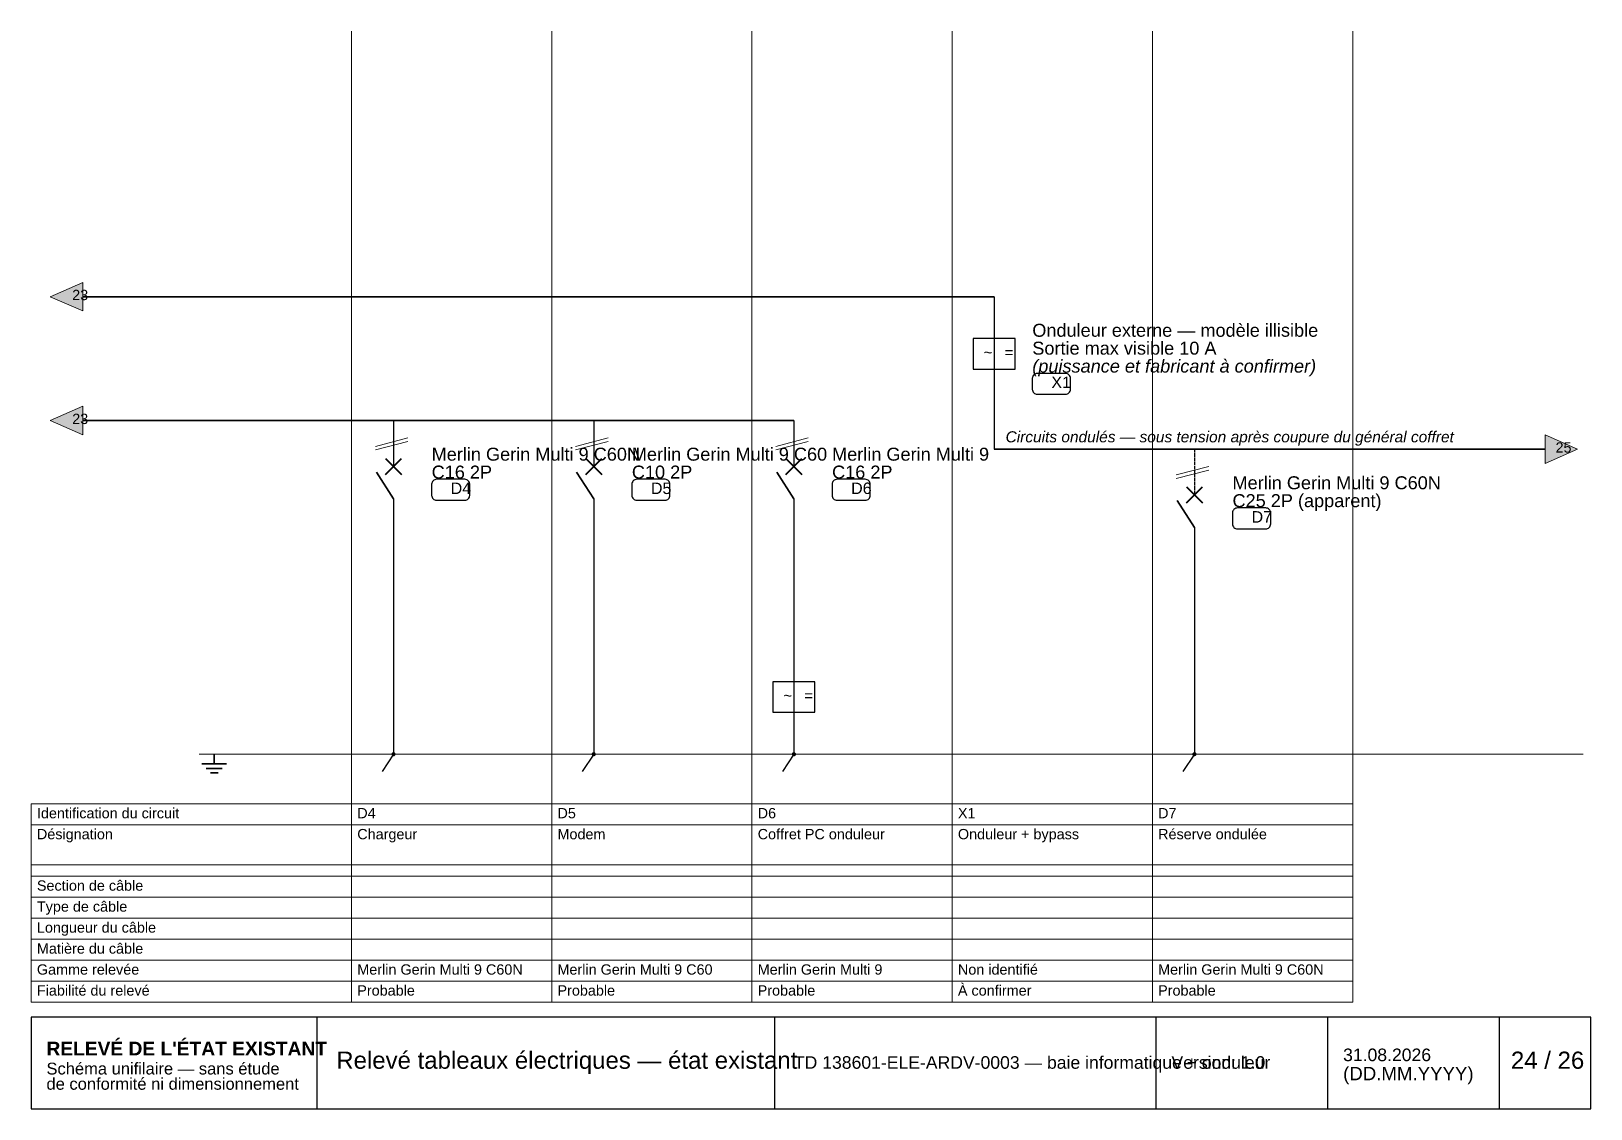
# Model space of a CAD drawing. Header units: millimetres. Extents: x 4 to 1561, y -1145 to 205.
# Drawn here: x 1272.2 to 1560.8, y -915.1 to -715.6 of the extents above; entities that cross this region are included whole.
import ezdxf

# ---------------------------------------------------------------- set-up
doc = ezdxf.new("R2010")
doc.units = ezdxf.units.MM
doc.header["$LTSCALE"] = 0.5
doc.linetypes.add('DASHED', pattern=[1.524, 1.27, -0.254])
for name, color, linetype, lineweight, plot in [('RENVOIS_FOLIO', 5, 'Continuous', 0, False), ('SCHEMA', 7, 'Continuous', 0, False), ('SCHEMA_PROBABLE', 7, 'DASHED', 0, False), ('SYMBOLES', 7, 'Continuous', 0, False), ('TERRE', 3, 'Continuous', 0, False), ('TEXTE', 7, 'Continuous', 0, False), ('TEXTE_A_CONFIRMER', 1, 'Continuous', 0, False), ('TRAME', 253, 'Continuous', 0, False)]:
    doc.layers.add(name, color=color, linetype=linetype, lineweight=lineweight, plot=plot)
doc.styles.add('SCHEMA', font='arial.ttf')
doc.styles.add('SCHEMA_GRAS', font='arialbd.ttf')
doc.styles.add('SCHEMA_ITAL', font='ariali.ttf')

msp = doc.modelspace()

# ---------------------------------------------------------------- texts
at = {"layer": 'TEXTE'}
for s, height, style, p in [('23', 1.905, 'SCHEMA', (1279.82, -765.41)), ('Onduleur externe — modèle illisible', 2.3989, 'SCHEMA', (1457.44, -772.19)), ('Sortie max visible 10 A', 2.3989, 'SCHEMA', (1457.44, -775.5)), ('~', 1.98, 'SCHEMA', (1448.45, -776.07)), ('=', 1.98, 'SCHEMA', (1452.33, -776.07)), ('X1', 2.117, 'SCHEMA', (1460.97, -781.68)), ('23', 1.905, 'SCHEMA', (1279.82, -788.34)), ('Circuits ondulés — sous tension après coupure du général coffret', 2.0461, 'SCHEMA_ITAL', (1452.5, -791.73)), ('Merlin Gerin Multi 9 C60N', 2.3989, 'SCHEMA', (1346.32, -795.12)), ('Merlin Gerin Multi 9 C60', 2.3989, 'SCHEMA', (1383.36, -795.12)), ('Merlin Gerin Multi 9', 2.3989, 'SCHEMA', (1420.4, -795.12)), ('25', 1.905, 'SCHEMA', (1554.24, -793.63)), ('C16 2P', 2.399, 'SCHEMA', (1346.32, -798.43)), ('C10 2P', 2.399, 'SCHEMA', (1383.36, -798.43)), ('C16 2P', 2.399, 'SCHEMA', (1420.4, -798.43)), ('D4', 2.117, 'SCHEMA', (1349.84, -801.29)), ('D5', 2.117, 'SCHEMA', (1386.89, -801.29)), ('D6', 2.117, 'SCHEMA', (1423.93, -801.29)), ('Merlin Gerin Multi 9 C60N', 2.3989, 'SCHEMA', (1494.48, -800.41)), ('C25 2P (apparent)', 2.3989, 'SCHEMA', (1494.48, -803.72)), ('D7', 2.117, 'SCHEMA', (1498.01, -806.58)), ('~', 1.98, 'SCHEMA', (1411.4, -839.57)), ('=', 1.98, 'SCHEMA', (1415.28, -839.57)), ('Identification du circuit', 1.905, 'SCHEMA', (1273.29, -861.3)), ('D4', 1.905, 'SCHEMA', (1332.56, -861.3)), ('D5', 1.905, 'SCHEMA', (1369.6, -861.3)), ('D6', 1.905, 'SCHEMA', (1406.64, -861.3)), ('X1', 1.905, 'SCHEMA', (1443.68, -861.3)), ('D7', 1.905, 'SCHEMA', (1480.72, -861.3)), ('Désignation', 1.905, 'SCHEMA', (1273.29, -865.18)), ('Chargeur', 1.905, 'SCHEMA', (1332.56, -865.18)), ('Modem', 1.905, 'SCHEMA', (1369.6, -865.18)), ('Coffret PC onduleur', 1.905, 'SCHEMA', (1406.64, -865.18)), ('Onduleur + bypass', 1.905, 'SCHEMA', (1443.68, -865.18)), ('Réserve ondulée', 1.905, 'SCHEMA', (1480.72, -865.18)), ('Section de câble', 1.905, 'SCHEMA', (1273.29, -874.7)), ('Type de câble', 1.905, 'SCHEMA', (1273.29, -878.58)), ('Longueur du câble', 1.905, 'SCHEMA', (1273.29, -882.46)), ('Matière du câble', 1.905, 'SCHEMA', (1273.29, -886.35)), ('Gamme relevée', 1.905, 'SCHEMA', (1273.29, -890.23)), ('Merlin Gerin Multi 9 C60N', 1.905, 'SCHEMA', (1332.56, -890.23)), ('Merlin Gerin Multi 9 C60', 1.905, 'SCHEMA', (1369.6, -890.23)), ('Merlin Gerin Multi 9', 1.905, 'SCHEMA', (1406.64, -890.23)), ('Non identifié', 1.905, 'SCHEMA', (1443.68, -890.23)), ('Merlin Gerin Multi 9 C60N', 1.905, 'SCHEMA', (1480.72, -890.23)), ('Fiabilité du relevé', 1.905, 'SCHEMA', (1273.29, -894.11)), ('Probable', 1.905, 'SCHEMA', (1332.56, -894.11)), ('Probable', 1.905, 'SCHEMA', (1369.6, -894.11)), ('Probable', 1.905, 'SCHEMA', (1406.64, -894.11)), ('Probable', 1.905, 'SCHEMA', (1480.72, -894.11)), ("RELEVÉ DE L'ÉTAT EXISTANT", 2.54, 'SCHEMA_GRAS', (1275.06, -905.18)), ('Relevé tableaux électriques — état existant', 3.175, 'SCHEMA', (1328.68, -907.65)), ('TD 138601-ELE-ARDV-0003 — baie informatique + onduleur', 2.3283, 'SCHEMA', (1413.34, -907.65)), ('Version: 1.0', 2.3283, 'SCHEMA', (1483.19, -907.65)), ('31.08.2026', 2.328, 'SCHEMA', (1514.94, -906.24)), ('24 / 26', 3.175, 'SCHEMA', (1545.99, -907.65)), ('Schéma unifilaire — sans étude', 2.1872, 'SCHEMA', (1275.06, -908.71)), ('(DD.MM.YYYY)', 2.4694, 'SCHEMA', (1514.94, -909.77)), ('de conformité ni dimensionnement', 2.1872, 'SCHEMA', (1275.06, -911.53))]:
    msp.add_text(s, height=height, dxfattribs=dict(at, style=style)).set_placement(p)
at = {"layer": 'TEXTE_A_CONFIRMER'}
for s, height, style, p in [('(puissance et fabricant à confirmer)', 2.3989, 'SCHEMA_ITAL', (1457.44, -778.82)), ('À confirmer', 1.905, 'SCHEMA', (1443.68, -894.11))]:
    msp.add_text(s, height=height, dxfattribs=dict(at, style=style)).set_placement(p)

# ---------------------------------------------------------------- hatches: boundary and pattern name
at = {"layer": 'RENVOIS_FOLIO'}
for points in [[(1281.76, -762.13), (1275.76, -764.78), (1281.76, -767.42)], [(1281.76, -785.06), (1275.76, -787.71), (1281.76, -790.35)], [(1552.3, -790.35), (1558.3, -793), (1552.3, -795.65)]]:
    msp.add_hatch(color=7, dxfattribs=at).paths.add_polyline_path(points)
at = {"layer": 'SCHEMA'}
h = msp.add_hatch(color=7, dxfattribs=at)
edge = h.paths.add_edge_path()
edge.add_arc((1339.26, -849.44), 0.388, 0, 360)
h = msp.add_hatch(color=7, dxfattribs=at)
edge = h.paths.add_edge_path()
edge.add_arc((1376.3, -849.44), 0.388, 0, 360)
h = msp.add_hatch(color=7, dxfattribs=at)
edge = h.paths.add_edge_path()
edge.add_arc((1413.34, -849.44), 0.388, 0, 360)
h = msp.add_hatch(color=7, dxfattribs=at)
edge = h.paths.add_edge_path()
edge.add_arc((1487.43, -849.44), 0.388, 0, 360)

# ---------------------------------------------------------------- linework, layer by layer
at = {"layer": 'RENVOIS_FOLIO'}
for points in [[(1281.76, -762.13), (1275.76, -764.78), (1281.76, -767.42)], [(1281.76, -785.06), (1275.76, -787.71), (1281.76, -790.35)], [(1552.3, -790.35), (1558.3, -793), (1552.3, -795.65)]]:
    msp.add_lwpolyline(points, close=True, dxfattribs=at)
at = {"layer": 'SCHEMA', "lineweight": 35}
for p, q in [((1281.76, -764.78), (1450.39, -764.78)), ((1281.76, -787.71), (1413.34, -787.71)), ((1450.39, -793), (1552.3, -793)), ((1336.09, -797.23), (1339.26, -802.17)), ((1373.13, -797.23), (1376.3, -802.17)), ((1410.17, -797.23), (1413.34, -802.17)), ((1484.25, -802.52), (1487.43, -807.46)), ((1306.1, -849.44), (1306.1, -851.21)), ((1303.81, -851.21), (1308.39, -851.21)), ((1304.62, -852.06), (1307.58, -852.06)), ((1305.39, -852.9), (1306.81, -852.9))]:
    msp.add_line(p, q, dxfattribs=at)
at = {"layer": 'SCHEMA', "lineweight": 30}
for p, q in [((1450.39, -764.78), (1450.39, -773.24)), ((1450.39, -772.54), (1450.39, -778.18)), ((1450.39, -773.24), (1450.39, -779.24)), ((1450.39, -779.24), (1450.39, -793)), ((1339.26, -787.71), (1339.26, -796.17)), ((1376.3, -787.71), (1376.3, -796.17)), ((1413.34, -787.71), (1413.34, -796.17)), ((1339.26, -802.17), (1339.26, -849.44)), ((1376.3, -802.17), (1376.3, -849.44)), ((1413.34, -802.17), (1413.34, -849.44)), ((1487.43, -807.46), (1487.43, -849.44)), ((1413.34, -836.04), (1413.34, -841.68)), ((1339.26, -849.44), (1337.14, -852.62)), ((1376.3, -849.44), (1374.19, -852.62)), ((1413.34, -849.44), (1411.23, -852.62)), ((1487.43, -849.44), (1485.31, -852.62))]:
    msp.add_line(p, q, dxfattribs=at)
at = {"layer": 'SCHEMA', "lineweight": 40}
for p, q in [((1337.78, -797.66), (1340.74, -794.69)), ((1337.78, -794.69), (1340.74, -797.66)), ((1374.82, -797.66), (1377.78, -794.69)), ((1374.82, -794.69), (1377.78, -797.66)), ((1411.86, -797.66), (1414.83, -794.69)), ((1411.86, -794.69), (1414.83, -797.66)), ((1485.95, -802.95), (1488.91, -799.99)), ((1485.95, -799.99), (1488.91, -802.95))]:
    msp.add_line(p, q, dxfattribs=at)
at = {"layer": 'SCHEMA', "lineweight": 30}
for points in [[(1446.51, -778.18), (1454.27, -778.18), (1454.27, -772.54), (1446.51, -772.54)], [(1409.46, -841.68), (1417.22, -841.68), (1417.22, -836.04), (1409.46, -836.04)]]:
    msp.add_lwpolyline(points, close=True, dxfattribs=at)
at = {"layer": 'SCHEMA_PROBABLE', "lineweight": 30}
msp.add_line((1487.43, -793), (1487.43, -801.47), dxfattribs=at)
at = {"layer": 'SYMBOLES', "lineweight": 20}
for p, q in [((1335.91, -792.47), (1341.91, -790.88)), ((1335.91, -793.14), (1341.91, -791.55)), ((1372.95, -792.47), (1378.95, -790.88)), ((1372.95, -793.14), (1378.95, -791.55)), ((1409.99, -792.47), (1415.99, -790.88)), ((1409.99, -793.14), (1415.99, -791.55)), ((1484.08, -797.76), (1490.07, -796.17)), ((1484.08, -798.43), (1490.07, -796.85))]:
    msp.add_line(p, q, dxfattribs=at)
at = {"layer": 'SYMBOLES', "lineweight": 15}
for p, q in [((1272.23, -858.62), (1516.71, -858.62)), ((1272.23, -895.31), (1272.23, -858.62)), ((1331.5, -895.31), (1331.5, -858.62)), ((1368.54, -895.31), (1368.54, -858.62)), ((1405.58, -895.31), (1405.58, -858.62)), ((1442.62, -895.31), (1442.62, -858.62)), ((1479.67, -895.31), (1479.67, -858.62)), ((1516.71, -895.31), (1516.71, -858.62)), ((1272.23, -862.5), (1516.71, -862.5)), ((1272.23, -869.91), (1516.71, -869.91)), ((1272.23, -872.02), (1516.71, -872.02)), ((1272.23, -875.9), (1516.71, -875.9)), ((1272.23, -879.78), (1516.71, -879.78)), ((1272.23, -883.66), (1516.71, -883.66)), ((1272.23, -887.54), (1516.71, -887.54)), ((1272.23, -891.42), (1516.71, -891.42)), ((1272.23, -895.31), (1516.71, -895.31))]:
    msp.add_line(p, q, dxfattribs=at)
at = {"layer": 'SYMBOLES', "lineweight": 25}
for p, q in [((1325.15, -915.06), (1325.15, -898.13)), ((1409.82, -915.06), (1409.82, -898.13)), ((1480.37, -915.06), (1480.37, -898.13)), ((1512.12, -915.06), (1512.12, -898.13)), ((1543.87, -915.06), (1543.87, -898.13))]:
    msp.add_line(p, q, dxfattribs=at)
for points in [[(1458.36, -782.84), (1463.58, -782.84, 0.414214), (1464.5, -781.92), (1464.5, -779.88, 0.414214), (1463.58, -778.96), (1458.36, -778.96, 0.414214), (1457.44, -779.88), (1457.44, -781.92, 0.414214)], [(1347.23, -802.45), (1352.45, -802.45, 0.414214), (1353.37, -801.54), (1353.37, -799.49, 0.414214), (1352.45, -798.57), (1347.23, -798.57, 0.414214), (1346.32, -799.49), (1346.32, -801.54, 0.414214)], [(1384.28, -802.45), (1389.5, -802.45, 0.414214), (1390.41, -801.54), (1390.41, -799.49, 0.414214), (1389.5, -798.57), (1384.28, -798.57, 0.414214), (1383.36, -799.49), (1383.36, -801.54, 0.414214)], [(1421.32, -802.45), (1426.54, -802.45, 0.414214), (1427.46, -801.54), (1427.46, -799.49, 0.414214), (1426.54, -798.57), (1421.32, -798.57, 0.414214), (1420.4, -799.49), (1420.4, -801.54, 0.414214)], [(1495.4, -807.75), (1500.62, -807.75, 0.414214), (1501.54, -806.83), (1501.54, -804.78, 0.414214), (1500.62, -803.87), (1495.4, -803.87, 0.414214), (1494.48, -804.78), (1494.48, -806.83, 0.414214)]]:
    msp.add_lwpolyline(points, format="xyb", close=True, dxfattribs=at)
msp.add_lwpolyline([(1272.23, -915.06), (1560.77, -915.06), (1560.77, -898.13), (1272.23, -898.13)], close=True, dxfattribs=at)
at = {"layer": 'TERRE', "color": 3}
msp.add_line((1303.28, -849.44), (1559.36, -849.44), dxfattribs=at)
at = {"layer": 'TERRE', "color": 2, "linetype": 'DASHED'}
msp.add_line((1304.69, -849.44), (1559.36, -849.44), dxfattribs=at)
at = {"layer": 'TRAME'}
for p, q in [((1331.5, -895.31), (1331.5, -715.64)), ((1368.54, -895.31), (1368.54, -715.64)), ((1405.58, -895.31), (1405.58, -715.64)), ((1442.62, -895.31), (1442.62, -715.64)), ((1479.67, -895.31), (1479.67, -715.64)), ((1516.71, -895.31), (1516.71, -715.64))]:
    msp.add_line(p, q, dxfattribs=at)

msp.set_redraw_order([(e.dxf.handle, doc.entitydb.next_handle()) for e in msp.query("TEXT MTEXT ATTDEF DIMENSION ARC_DIMENSION")])  # texts and dimensions are drawn at this point

doc.saveas('drawing.dxf')
